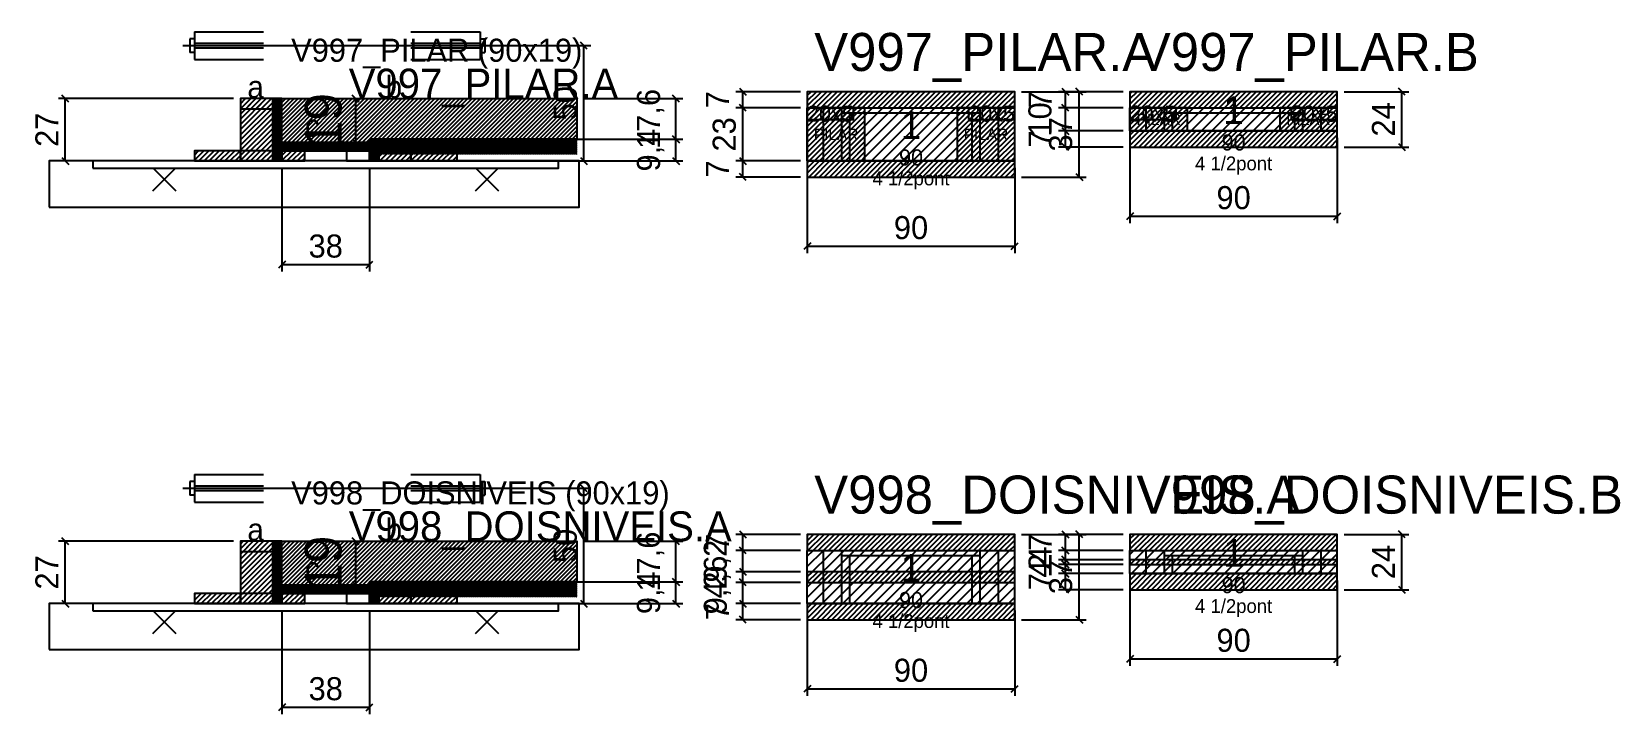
# Model space of a CAD drawing. Extents: x -69 to 3070, y -7262 to 1250.
# Drawn here: x -69 to 621, y -263 to 33 of the extents above; entities that cross this region are included whole.
import ezdxf
from ezdxf.enums import TextEntityAlignment as Align

# ---------------------------------------------------------------- set-up
doc = ezdxf.new("R2010")
doc.units = 0
for name, color, linetype in [('5', 5, 'Continuous'), ('barrote', 126, 'Continuous'), ('CONCRETO', 251, 'Continuous'), ('COTA', 241, 'Continuous'), ('Cota Seção (2x)', 241, 'Continuous'), ('detalhes', 7, 'Continuous'), ('Hachura', 251, 'Continuous'), ('Madeira', 126, 'Continuous'), ('NOMENCLATURA', 7, 'Continuous'), ('Painéis', 200, 'Continuous'), ('presilha', 224, 'Continuous'), ('Reaproveitamento', 251, 'Continuous'), ('SARR_2.2x7', 40, 'Continuous'), ('SARR_3.5x7', 81, 'Continuous'), ('SCO-___-LAJ', 224, 'Continuous'), ('TENSOR', 224, 'Continuous'), ('texto', 7, 'Continuous'), ('Texto Seção', 7, 'Continuous')]:
    doc.layers.add(name, color=color, linetype=linetype)
doc.dimstyles.new('PAINEL', dxfattribs={"dimtxt": 10, "dimasz": 3, "dimexe": 3, "dimexo": 3, "dimgap": 3, "dimtad": 1, "dimblk": 'OBLIQUE', "dimblk1": 'OBLIQUE', "dimcen": 2.5, "dimclrd": 4, "dimclre": 4, "dimclrt": 240, "dimazin": 3, "dimtfac": 1, "dimtmove": 0, "dimatfit": 3})
doc.dimstyles.new('SECAO2X', dxfattribs={"dimtxt": 16, "dimasz": 3, "dimexe": 3, "dimexo": 3, "dimgap": 3, "dimtad": 1, "dimblk": 'OBLIQUE', "dimblk1": 'OBLIQUE', "dimcen": 2.5, "dimclrd": 4, "dimclre": 4, "dimclrt": 240, "dimazin": 3, "dimtfac": 1, "dimtmove": 0, "dimatfit": 3})

msp = doc.modelspace()

# ---------------------------------------------------------------- texts
at = {"layer": '5'}
for s, height, p in [('20x5', 7, (278, -2.5)), ('20x5', 7, (348, -2.5)), ('20x5', 7, (418, -2.5)), ('1', 12, (453, -1)), ('20x5', 7, (488, -2.5)), ('1', 12, (313, -7.5)), ('PILAR', 5, (420.5, -5)), ('PILAR', 5, (485.5, -5)), ('PILAR', 5, (280.5, -11.5)), ('PILAR', 5, (345.5, -11.5)), ('90', 7, (453, -15)), ('90', 7, (313, -21.5)), ('1', 12, (453, -193)), ('1', 12, (313, -199.5)), ('90', 7, (453, -207)), ('90', 7, (313, -213.5))]:
    msp.add_text(s, height=height, dxfattribs=at).set_placement(p, align=Align.MIDDLE_CENTER)
at = {"layer": 'detalhes'}
for s, p in [('b', (85, 4.3)), ('a', (25, 4.3)), ('c', (50, -12.5)), ('b', (85, -187.7)), ('a', (25, -187.7)), ('c', (50, -204.5))]:
    msp.add_text(s, height=9.6, dxfattribs=at).set_placement(p)
at = {"layer": 'NOMENCLATURA'}
for s, p in [('V997_PILAR.A', (271, 16)), ('V997_PILAR.B', (411, 16)), ('V998_DOISNIVEIS.A', (271, -176)), ('V998_DOISNIVEIS.B', (411, -176))]:
    msp.add_text(s, height=16.5, dxfattribs=at).set_placement(p)
at = {"layer": 'texto', "char_height": 6, "attachment_point": 5}
for insert in [(313, -31.5), (453, -25), (453, -217), (313, -223.5)]:
    msp.add_mtext('4 1/2pont', dxfattribs=dict(at, insert=insert))
at = {"layer": 'Texto Seção'}
for s, height, p in [('V997_PILAR (90x19)', 10, (44, 20)), ('V997_PILAR.A', 13, (69, 4)), ('V998_DOISNIVEIS (90x19)', 10, (44, -172)), ('V998_DOISNIVEIS.A', 13, (69, -188))]:
    msp.add_text(s, height=height, dxfattribs=at).set_placement(p)

# ---------------------------------------------------------------- blocks, each defined once
blk = doc.blocks.new('_OBLIQUE')
at = {"color": 0, "linetype": 'BYBLOCK'}
blk.add_line((-0.5, -0.5), (0.5, 0.5), dxfattribs=at)

# ---------------------------------------------------------------- dimensions: what is measured, and where the dimension line sits
at = {"layer": 'COTA'}
for base, p1, p2 in [((171, -23), (96, -23), (96, 27)), ((211, -13.6), (168, -13.6), (168, 4)), ((240, 0), (268, 0), (268, 7)), ((386, -30), (358, -30), (358, 7)), ((380, 0), (408, 0), (408, 7)), ((526, -17), (498, -17), (498, 7)), ((-54, -23), (2, -23), (22, 4)), ((240, -23), (268, -23), (268, 0)), ((380, -10), (408, -10), (408, 0)), ((211, -23), (96, -23), (96, -13.6)), ((380, -17), (408, -17), (408, -10)), ((240, -30), (268, -30), (268, -23)), ((171, -215), (96, -215), (96, -165)), ((211, -205.6), (168, -205.6), (168, -188)), ((240, -192), (268, -192), (268, -185)), ((386, -222), (358, -222), (358, -185)), ((380, -192), (408, -192), (408, -185)), ((526, -209), (498, -209), (498, -185)), ((-54, -215), (2, -215), (22, -188)), ((240, -201.2), (268, -201.2), (268, -192)), ((380, -196), (408, -196), (408, -192)), ((240, -205.8), (268, -205.8), (268, -201.2)), ((380, -198), (408, -198), (408, -196)), ((380, -202), (408, -202), (408, -198)), ((211, -215), (96, -215), (96, -205.6)), ((240, -215), (268, -215), (268, -205.8)), ((380, -209), (408, -209), (408, -202)), ((240, -222), (268, -222), (268, -215))]:
    msp.add_linear_dim(base=base, p1=p1, p2=p2, angle=90, dimstyle='PAINEL', dxfattribs=at).render()
for base, p1, p2 in [((408, -47), (408, -10), (498, -10)), ((40, -68), (40, -23), (78, -23)), ((268, -60), (268, -23), (358, -23)), ((408, -239), (408, -202), (498, -202)), ((40, -260), (40, -215), (78, -215)), ((268, -252), (268, -215), (358, -215))]:
    msp.add_linear_dim(base=base, p1=p1, p2=p2, dimstyle='PAINEL', dxfattribs=at).render()
at = {"layer": 'Cota Seção (2x)'}
for base, p1, p2 in [((72, -15), (40, -15), (40, 4)), ((72, -207), (40, -207), (40, -188))]:
    msp.add_linear_dim(base=base, p1=p1, p2=p2, angle=90, dimstyle='SECAO2X', dxfattribs=at).render()

# ---------------------------------------------------------------- hatches: boundary and pattern name
at = {"layer": 'COTA'}
h = msp.add_hatch(dxfattribs=at)
h.set_pattern_fill('ANSI31', scale=0.5)
h.paths.add_polyline_path([(268, 0), (358, 0), (358, 7), (268, 7)])
h = msp.add_hatch(dxfattribs=at)
h.set_pattern_fill('ANSI31', scale=0.5)
h.paths.add_polyline_path([(408, 0), (498, 0), (498, 7), (408, 7)])
h = msp.add_hatch(dxfattribs=at)
h.set_pattern_fill('ANSI31', scale=0.4)
h.paths.add_polyline_path([(40, -15), (40, 4), (168, 4), (168, -13.6), (78, -13.6), (78, -15)])
h = msp.add_hatch(dxfattribs=at)
h.set_pattern_fill('ANSI31', scale=0.5)
h.paths.add_polyline_path([(268, -23), (293, -23), (293, 0), (268, 0)])
h = msp.add_hatch(dxfattribs=at)
h.set_pattern_fill('ANSI31', scale=0.5)
h.paths.add_polyline_path([(268, -5), (288, -5), (288, 0), (268, 0)])
h = msp.add_hatch(dxfattribs=at)
h.set_pattern_fill('ANSI31', scale=0.5)
h.paths.add_polyline_path([(333, -23), (358, -23), (358, 0), (333, 0)])
h = msp.add_hatch(dxfattribs=at)
h.set_pattern_fill('ANSI31', scale=0.5)
h.paths.add_polyline_path([(338, -5), (358, -5), (358, 0), (338, 0)])
h = msp.add_hatch(dxfattribs=at)
h.set_pattern_fill('ANSI31', scale=0.5)
h.paths.add_polyline_path([(408, -10), (433, -10), (433, 0), (408, 0)])
h = msp.add_hatch(dxfattribs=at)
h.set_pattern_fill('ANSI31', scale=0.5)
h.paths.add_polyline_path([(408, -5), (428, -5), (428, 0), (408, 0)])
h = msp.add_hatch(dxfattribs=at)
h.set_pattern_fill('ANSI31', scale=0.5)
h.paths.add_polyline_path([(473, -10), (498, -10), (498, 0), (473, 0)])
h = msp.add_hatch(dxfattribs=at)
h.set_pattern_fill('ANSI31', scale=0.5)
h.paths.add_polyline_path([(478, -5), (498, -5), (498, 0), (478, 0)])
h = msp.add_hatch(dxfattribs=at)
h.set_pattern_fill('ANSI31', scale=0.5)
h.paths.add_polyline_path([(408, -17), (498, -17), (498, -10), (408, -10)])
h = msp.add_hatch(dxfattribs=at)
h.set_pattern_fill('ANSI31', scale=0.5)
h.paths.add_polyline_path([(268, -30), (358, -30), (358, -23), (268, -23)])
h = msp.add_hatch(dxfattribs=at)
h.set_pattern_fill('ANSI31', scale=0.5)
h.paths.add_polyline_path([(268, -192), (358, -192), (358, -185), (268, -185)])
h = msp.add_hatch(dxfattribs=at)
h.set_pattern_fill('ANSI31', scale=0.5)
h.paths.add_polyline_path([(408, -192), (498, -192), (498, -185), (408, -185)])
h = msp.add_hatch(dxfattribs=at)
h.set_pattern_fill('ANSI31', scale=0.4)
h.paths.add_polyline_path([(40, -207), (40, -188), (168, -188), (168, -205.6), (78, -205.6), (78, -207)])
h = msp.add_hatch(dxfattribs=at)
h.set_pattern_fill('ANSI31', scale=0.5)
h.paths.add_polyline_path([(408, -198), (498, -198), (498, -196), (408, -196)])
h = msp.add_hatch(dxfattribs=at)
h.set_pattern_fill('ANSI31', scale=0.5)
h.paths.add_polyline_path([(268, -205.8), (358, -205.8), (358, -201.2), (268, -201.2)])
h = msp.add_hatch(dxfattribs=at)
h.set_pattern_fill('ANSI31', scale=0.5)
h.paths.add_polyline_path([(408, -209), (498, -209), (498, -202), (408, -202)])
h = msp.add_hatch(dxfattribs=at)
h.set_pattern_fill('ANSI31', scale=0.5)
h.paths.add_polyline_path([(268, -222), (358, -222), (358, -215), (268, -215)])
at = {"layer": 'Hachura'}
h = msp.add_hatch(dxfattribs=at)
h.set_pattern_fill('ANSI31', scale=0.5)
h.paths.add_polyline_path([(22, -23), (36, -23), (36, 4), (22, 4)])
h = msp.add_hatch(dxfattribs=at)
h.set_pattern_fill('ANSI31', scale=0.5)
h.paths.add_polyline_path([(22, -0.4), (36, -0.4), (36, 4), (22, 4)])
h = msp.add_hatch(dxfattribs=at)
h.set_pattern_fill('SOLID')
h.paths.add_polyline_path([(36, -23), (40, -23), (40, 4), (36, 4)])
h = msp.add_hatch(dxfattribs=at)
h.set_pattern_fill('SOLID')
h.paths.add_polyline_path([(78, -23), (82, -23), (82, -13.6), (78, -13.6)])
h = msp.add_hatch(dxfattribs=at)
h.set_pattern_fill('SOLID')
h.paths.add_polyline_path([(78, -13.6), (168, -13.6), (168, -20), (78, -20)])
h = msp.add_hatch(dxfattribs=at)
h.set_pattern_fill('ANSI31', scale=0.5)
h.paths.add_polyline_path([(82, -23), (96, -23), (96, -13.6), (82, -13.6)])
h = msp.add_hatch(dxfattribs=at)
h.set_pattern_fill('ANSI31', scale=0.5)
h.paths.add_polyline_path([(82, -18), (96, -18), (96, -13.6), (82, -13.6)])
h = msp.add_hatch(dxfattribs=at)
h.set_pattern_fill('ANSI31', scale=0.5)
h.paths.add_polyline_path([(2, -23), (22, -23), (22, -18.6), (2, -18.6)])
h = msp.add_hatch(dxfattribs=at)
h.set_pattern_fill('SOLID')
h.paths.add_polyline_path([(40, -18.6), (78, -18.6), (78, -15), (40, -15)])
h = msp.add_hatch(dxfattribs=at)
h.set_pattern_fill('ANSI31', scale=0.5)
h.paths.add_polyline_path([(40, -23), (50, -23), (50, -18.6), (40, -18.6)])
h = msp.add_hatch(dxfattribs=at)
h.set_pattern_fill('ANSI31', scale=0.5)
h.paths.add_polyline_path([(96, -23), (116, -23), (116, -18.6), (96, -18.6)])
h = msp.add_hatch(dxfattribs=at)
h.set_pattern_fill('ANSI31', scale=0.5)
h.paths.add_polyline_path([(22, -215), (36, -215), (36, -188), (22, -188)])
h = msp.add_hatch(dxfattribs=at)
h.set_pattern_fill('ANSI31', scale=0.5)
h.paths.add_polyline_path([(22, -192.4), (36, -192.4), (36, -188), (22, -188)])
h = msp.add_hatch(dxfattribs=at)
h.set_pattern_fill('SOLID')
h.paths.add_polyline_path([(36, -215), (40, -215), (40, -188), (36, -188)])
h = msp.add_hatch(dxfattribs=at)
h.set_pattern_fill('SOLID')
h.paths.add_polyline_path([(78, -215), (82, -215), (82, -205.6), (78, -205.6)])
h = msp.add_hatch(dxfattribs=at)
h.set_pattern_fill('SOLID')
h.paths.add_polyline_path([(78, -205.6), (168, -205.6), (168, -212), (78, -212)])
h = msp.add_hatch(dxfattribs=at)
h.set_pattern_fill('ANSI31', scale=0.5)
h.paths.add_polyline_path([(82, -215), (96, -215), (96, -205.6), (82, -205.6)])
h = msp.add_hatch(dxfattribs=at)
h.set_pattern_fill('ANSI31', scale=0.5)
h.paths.add_polyline_path([(82, -210), (96, -210), (96, -205.6), (82, -205.6)])
h = msp.add_hatch(dxfattribs=at)
h.set_pattern_fill('ANSI31', scale=0.5)
h.paths.add_polyline_path([(2, -215), (22, -215), (22, -210.6), (2, -210.6)])
h = msp.add_hatch(dxfattribs=at)
h.set_pattern_fill('SOLID')
h.paths.add_polyline_path([(40, -210.6), (78, -210.6), (78, -207), (40, -207)])
h = msp.add_hatch(dxfattribs=at)
h.set_pattern_fill('ANSI31', scale=0.5)
h.paths.add_polyline_path([(40, -215), (50, -215), (50, -210.6), (40, -210.6)])
h = msp.add_hatch(dxfattribs=at)
h.set_pattern_fill('ANSI31', scale=0.5)
h.paths.add_polyline_path([(96, -215), (116, -215), (116, -210.6), (96, -210.6)])
at = {"layer": 'Reaproveitamento'}
h = msp.add_hatch(dxfattribs=at)
h.set_pattern_fill('ANSI31')
h.paths.add_polyline_path([(268, -23), (358, -23), (358, 0), (268, 0)])
h = msp.add_hatch(dxfattribs=at)
h.set_pattern_fill('ANSI31')
h.paths.add_polyline_path([(408, -10), (498, -10), (498, 0), (408, 0)])
h = msp.add_hatch(dxfattribs=at)
h.set_pattern_fill('ANSI31')
h.paths.add_polyline_path([(268, -215), (358, -215), (358, -192), (268, -192)])
h = msp.add_hatch(dxfattribs=at)
h.set_pattern_fill('ANSI31')
h.paths.add_polyline_path([(408, -202), (498, -202), (498, -192), (408, -192)])

# ---------------------------------------------------------------- linework, layer by layer
for p, q in [((0, 30), (0, 24)), ((2, 30), (0, 30)), ((2, 33), (32, 33)), ((2, 33), (2, 21)), ((2, 28), (32, 28)), ((96, 33), (126, 33)), ((96, 28), (126, 28)), ((126, 33), (126, 21)), ((126, 30), (128, 30)), ((128, 30), (128, 24)), ((2, 24), (0, 24)), ((2, 26), (32, 26)), ((2, 21), (32, 21)), ((96, 26), (126, 26)), ((96, 21), (126, 21)), ((126, 24), (128, 24)), ((0, -162), (0, -168)), ((2, -162), (0, -162)), ((2, -159), (32, -159)), ((2, -159), (2, -171)), ((2, -164), (32, -164)), ((96, -159), (126, -159)), ((96, -164), (126, -164)), ((126, -159), (126, -171)), ((126, -162), (128, -162)), ((128, -162), (128, -168)), ((2, -168), (0, -168)), ((2, -166), (32, -166)), ((2, -171), (32, -171)), ((96, -166), (126, -166)), ((96, -171), (126, -171)), ((126, -168), (128, -168))]:
    msp.add_line(p, q)
at = {"layer": 'barrote'}
for points in [[(-61, -43), (169, -43), (169, -23), (-61, -23)], [(-61, -235), (169, -235), (169, -215), (-61, -215)]]:
    msp.add_lwpolyline(points, close=True, dxfattribs=at)
at = {"layer": 'CONCRETO'}
for points in [[(40, -15), (40, 4), (168, 4), (168, -13.6), (78, -13.6), (78, -15)], [(40, -207), (40, -188), (168, -188), (168, -205.6), (78, -205.6), (78, -207)]]:
    msp.add_lwpolyline(points, close=True, dxfattribs=at)
at = {"layer": 'Madeira'}
for points in [[(22, -23), (36, -23), (36, 4), (22, 4)], [(22, -0.4), (36, -0.4), (36, 4), (22, 4)], [(82, -23), (96, -23), (96, -13.6), (82, -13.6)], [(82, -18), (96, -18), (96, -13.6), (82, -13.6)], [(2, -23), (22, -23), (22, -18.6), (2, -18.6)], [(22, -23), (36, -23), (36, -18.6), (22, -18.6)], [(40, -23), (50, -23), (50, -18.6), (40, -18.6)], [(68, -23), (78, -23), (78, -18.6), (68, -18.6)], [(96, -23), (116, -23), (116, -18.6), (96, -18.6)], [(22, -215), (36, -215), (36, -188), (22, -188)], [(22, -192.4), (36, -192.4), (36, -188), (22, -188)], [(82, -215), (96, -215), (96, -205.6), (82, -205.6)], [(82, -210), (96, -210), (96, -205.6), (82, -205.6)], [(2, -215), (22, -215), (22, -210.6), (2, -210.6)], [(22, -215), (36, -215), (36, -210.6), (22, -210.6)], [(40, -215), (50, -215), (50, -210.6), (40, -210.6)], [(68, -215), (78, -215), (78, -210.6), (68, -210.6)], [(96, -215), (116, -215), (116, -210.6), (96, -210.6)]]:
    msp.add_lwpolyline(points, close=True, dxfattribs=at)
at = {"layer": 'Painéis'}
for p, q in [((268, 0), (358, 0)), ((268, -23), (268, 0)), ((358, -23), (358, 0)), ((408, 0), (498, 0)), ((408, -10), (408, 0)), ((498, -10), (498, 0)), ((408, -10), (498, -10)), ((268, -23), (358, -23)), ((268, -192), (358, -192)), ((268, -215), (268, -192)), ((358, -215), (358, -192)), ((408, -192), (498, -192)), ((408, -202), (408, -192)), ((498, -202), (498, -192)), ((408, -202), (498, -202)), ((268, -215), (358, -215))]:
    msp.add_line(p, q, dxfattribs=at)
for points in [[(36, -23), (40, -23), (40, 4), (36, 4)], [(268, -23), (293, -23), (293, 0), (268, 0)], [(268, -5), (288, -5), (288, 0), (268, 0)], [(333, -23), (358, -23), (358, 0), (333, 0)], [(338, -5), (358, -5), (358, 0), (338, 0)], [(408, -10), (433, -10), (433, 0), (408, 0)], [(408, -5), (428, -5), (428, 0), (408, 0)], [(473, -10), (498, -10), (498, 0), (473, 0)], [(478, -5), (498, -5), (498, 0), (478, 0)], [(78, -23), (82, -23), (82, -13.6), (78, -13.6)], [(78, -13.6), (168, -13.6), (168, -13.6), (78, -13.6)], [(40, -18.6), (78, -18.6), (78, -15), (40, -15)], [(36, -215), (40, -215), (40, -188), (36, -188)], [(78, -215), (82, -215), (82, -205.6), (78, -205.6)], [(78, -205.6), (168, -205.6), (168, -205.6), (78, -205.6)], [(40, -210.6), (78, -210.6), (78, -207), (40, -207)]]:
    msp.add_lwpolyline(points, close=True, dxfattribs=at)
at = {"layer": 'presilha'}
for p, q in [((-16, -36), (-6, -26)), ((-16, -26), (-6, -36)), ((124, -36), (134, -26)), ((124, -26), (134, -36)), ((-16, -228), (-6, -218)), ((-16, -218), (-6, -228)), ((124, -228), (134, -218)), ((124, -218), (134, -228))]:
    msp.add_line(p, q, dxfattribs=at)
at = {"layer": 'SARR_2.2x7'}
for p, q in [((275, -23), (275, 0)), ((351, -23), (351, 0)), ((415, -10), (415, 0)), ((491, -10), (491, 0)), ((283, -2.2), (343, -2.2)), ((423, -2.2), (483, -2.2)), ((275, -215), (275, -192)), ((351, -215), (351, -192)), ((415, -202), (415, -192)), ((491, -202), (491, -192)), ((283, -194.2), (343, -194.2)), ((423, -194.2), (483, -194.2))]:
    msp.add_line(p, q, dxfattribs=at)
at = {"layer": 'SARR_3.5x7'}
for p, q in [((283, -23), (283, 0)), ((343, -23), (343, 0)), ((423, -10), (423, 0)), ((483, -10), (483, 0)), ((286.5, -23), (286.5, -2.2)), ((339.5, -23), (339.5, -2.2)), ((426.5, -10), (426.5, -2.2)), ((479.5, -10), (479.5, -2.2)), ((423, -10), (426.5, -10)), ((479.5, -10), (483, -10)), ((283, -23), (286.5, -23)), ((339.5, -23), (343, -23)), ((283, -215), (283, -192)), ((343, -215), (343, -192)), ((423, -202), (423, -192)), ((483, -202), (483, -192)), ((286.5, -215), (286.5, -194.2)), ((339.5, -215), (339.5, -194.2)), ((426.5, -202), (426.5, -194.2)), ((479.5, -202), (479.5, -194.2)), ((423, -202), (426.5, -202)), ((479.5, -202), (483, -202)), ((283, -215), (286.5, -215)), ((339.5, -215), (343, -215))]:
    msp.add_line(p, q, dxfattribs=at)
at = {"layer": 'SCO-___-LAJ'}
for points in [[(268, 0), (358, 0), (358, 7), (268, 7)], [(408, 0), (498, 0), (498, 7), (408, 7)], [(408, -17), (498, -17), (498, -10), (408, -10)], [(-42, -26.2), (160, -26.2), (160, -23), (-42, -23)], [(268, -30), (358, -30), (358, -23), (268, -23)], [(268, -192), (358, -192), (358, -185), (268, -185)], [(408, -192), (498, -192), (498, -185), (408, -185)], [(408, -198), (498, -198), (498, -196), (408, -196)], [(268, -205.8), (358, -205.8), (358, -201.2), (268, -201.2)], [(408, -209), (498, -209), (498, -202), (408, -202)], [(-42, -218.2), (160, -218.2), (160, -215), (-42, -215)], [(268, -222), (358, -222), (358, -215), (268, -215)]]:
    msp.add_lwpolyline(points, close=True, dxfattribs=at)
at = {"layer": 'TENSOR'}
for p, q in [((-3, 27), (166, 27)), ((-3, -165), (166, -165))]:
    msp.add_line(p, q, dxfattribs=at)

msp.set_redraw_order([(e.dxf.handle, doc.entitydb.next_handle()) for e in msp.query("TEXT MTEXT ATTDEF DIMENSION ARC_DIMENSION")])  # texts and dimensions are drawn at this point

doc.saveas('drawing.dxf')
